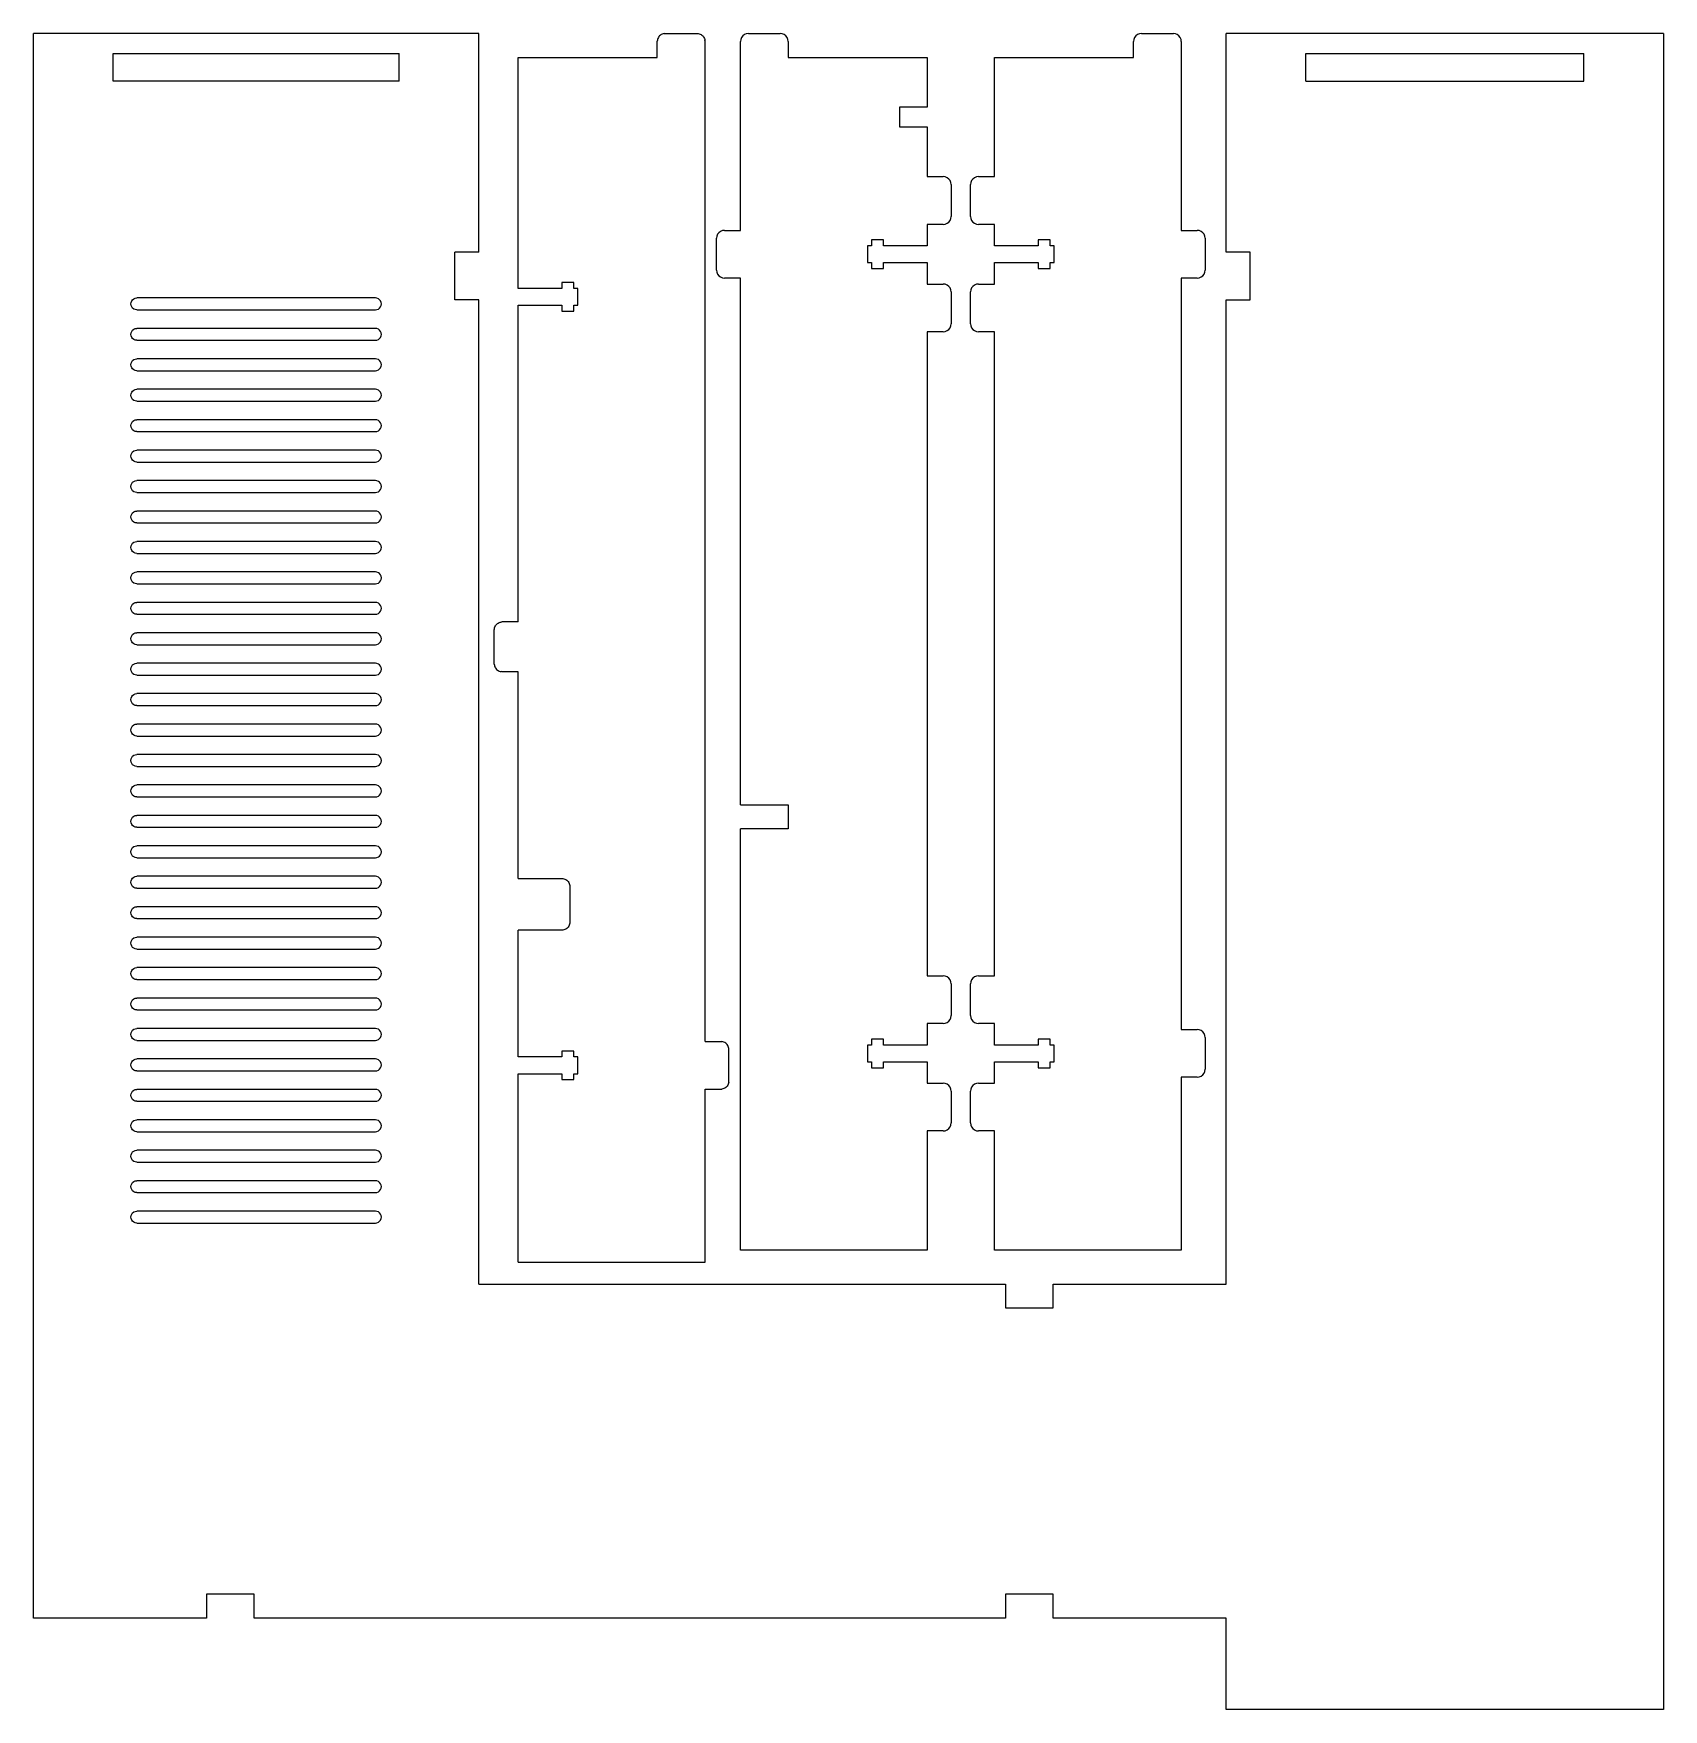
# Model space of a CAD drawing. Header units: metres. Extents: x 1790 to 2200, y -834 to -412.
import ezdxf

# ---------------------------------------------------------------- set-up
doc = ezdxf.new("R2010")
doc.units = ezdxf.units.M

msp = doc.modelspace()

# ---------------------------------------------------------------- linework, layer by layer
for p, q in [((1902.3, -412.2, 6), (1790.3, -412.2, 6)), ((1790.3, -810.7, 6), (1790.3, -412.2, 6)), ((1902.3, -467.2, 6), (1902.3, -412.2, 6)), ((2090.3, -467.2, 6), (2090.3, -412.2, 6)), ((2200.3, -412.2, 6), (2090.3, -412.2, 6)), ((2200.3, -412.2, 6), (2200.3, -833.7, 6)), ((1810.3, -424.2, 6), (1810.3, -417.2, 6)), ((1810.3, -417.2, 6), (1882.3, -417.2, 6)), ((1882.3, -424.2, 6), (1882.3, -417.2, 6)), ((2110.3, -417.2, 6), (2180.3, -417.2, 6)), ((2110.3, -424.2, 6), (2110.3, -417.2, 6)), ((2180.3, -424.2, 6), (2180.3, -417.2, 6)), ((1882.3, -424.2, 6), (1810.3, -424.2, 6)), ((2110.3, -424.2, 6), (2180.3, -424.2, 6)), ((1902.3, -467.2, 6), (1896.3, -467.2, 6)), ((1896.3, -479.2, 6), (1896.3, -467.2, 6)), ((2096.3, -467.2, 6), (2090.3, -467.2, 6)), ((2096.3, -479.2, 6), (2096.3, -467.2, 6)), ((1814.8, -480.2, 6), (1814.85, -479.81, 6)), ((1814.85, -480.59, 6), (1814.8, -480.2, 6)), ((1814.85, -479.81, 6), (1815, -479.45, 6)), ((1815, -479.45, 6), (1815.24, -479.14, 6)), ((1815.24, -479.14, 6), (1815.55, -478.9, 6)), ((1815.55, -478.9, 6), (1815.91, -478.75, 6)), ((1815.91, -478.75, 6), (1816.3, -478.7, 6)), ((1876.3, -478.7, 6), (1816.3, -478.7, 6)), ((1876.69, -478.75, 6), (1876.3, -478.7, 6)), ((1877.05, -478.9, 6), (1876.69, -478.75, 6)), ((1877.36, -479.14, 6), (1877.05, -478.9, 6)), ((1877.6, -479.45, 6), (1877.36, -479.14, 6)), ((1877.75, -479.81, 6), (1877.6, -479.45, 6)), ((1877.8, -480.2, 6), (1877.75, -479.81, 6)), ((1877.75, -480.59, 6), (1877.8, -480.2, 6)), ((1902.3, -479.2, 6), (1896.3, -479.2, 6)), ((1902.3, -726.7, 6), (1902.3, -479.2, 6)), ((2090.3, -726.7, 6), (2090.3, -479.2, 6)), ((2090.3, -479.2, 6), (2096.3, -479.2, 6)), ((1815, -480.95, 6), (1814.85, -480.59, 6)), ((1815.24, -481.26, 6), (1815, -480.95, 6)), ((1815.55, -481.5, 6), (1815.24, -481.26, 6)), ((1815.91, -481.65, 6), (1815.55, -481.5, 6)), ((1816.3, -481.7, 6), (1815.91, -481.65, 6)), ((1816.3, -481.7, 6), (1876.3, -481.7, 6)), ((1876.3, -481.7, 6), (1876.69, -481.65, 6)), ((1876.69, -481.65, 6), (1877.05, -481.5, 6)), ((1877.05, -481.5, 6), (1877.36, -481.26, 6)), ((1877.36, -481.26, 6), (1877.6, -480.95, 6)), ((1877.6, -480.95, 6), (1877.75, -480.59, 6)), ((1814.8, -487.86, 6), (1814.85, -487.47, 6)), ((1814.85, -488.24, 6), (1814.8, -487.86, 6)), ((1814.85, -487.47, 6), (1815, -487.11, 6)), ((1815, -488.61, 6), (1814.85, -488.24, 6)), ((1815, -487.11, 6), (1815.24, -486.79, 6)), ((1815.24, -488.92, 6), (1815, -488.61, 6)), ((1815.24, -486.79, 6), (1815.55, -486.56, 6)), ((1815.55, -489.15, 6), (1815.24, -488.92, 6)), ((1815.55, -486.56, 6), (1815.91, -486.41, 6)), ((1815.91, -486.41, 6), (1816.3, -486.36, 6)), ((1876.3, -486.36, 6), (1816.3, -486.36, 6)), ((1876.69, -486.41, 6), (1876.3, -486.36, 6)), ((1877.05, -486.56, 6), (1876.69, -486.41, 6)), ((1877.36, -486.79, 6), (1877.05, -486.56, 6)), ((1877.05, -489.15, 6), (1877.36, -488.92, 6)), ((1877.6, -487.11, 6), (1877.36, -486.79, 6)), ((1877.36, -488.92, 6), (1877.6, -488.61, 6)), ((1877.75, -487.47, 6), (1877.6, -487.11, 6)), ((1877.6, -488.61, 6), (1877.75, -488.24, 6)), ((1877.8, -487.86, 6), (1877.75, -487.47, 6)), ((1877.75, -488.24, 6), (1877.8, -487.86, 6)), ((1815.91, -489.3, 6), (1815.55, -489.15, 6)), ((1816.3, -489.36, 6), (1815.91, -489.3, 6)), ((1816.3, -489.36, 6), (1876.3, -489.36, 6)), ((1876.3, -489.36, 6), (1876.69, -489.3, 6)), ((1876.69, -489.3, 6), (1877.05, -489.15, 6)), ((1814.8, -495.51, 6), (1814.85, -495.12, 6)), ((1814.85, -495.9, 6), (1814.8, -495.51, 6)), ((1814.85, -495.12, 6), (1815, -494.76, 6)), ((1815, -496.26, 6), (1814.85, -495.9, 6)), ((1815, -494.76, 6), (1815.24, -494.45, 6)), ((1815.24, -496.57, 6), (1815, -496.26, 6)), ((1815.24, -494.45, 6), (1815.55, -494.21, 6)), ((1815.55, -496.81, 6), (1815.24, -496.57, 6)), ((1815.55, -494.21, 6), (1815.91, -494.06, 6)), ((1815.91, -496.96, 6), (1815.55, -496.81, 6)), ((1815.91, -494.06, 6), (1816.3, -494.01, 6)), ((1816.3, -497.01, 6), (1815.91, -496.96, 6)), ((1876.3, -494.01, 6), (1816.3, -494.01, 6)), ((1816.3, -497.01, 6), (1876.3, -497.01, 6)), ((1876.69, -494.06, 6), (1876.3, -494.01, 6)), ((1876.3, -497.01, 6), (1876.69, -496.96, 6)), ((1877.05, -494.21, 6), (1876.69, -494.06, 6)), ((1876.69, -496.96, 6), (1877.05, -496.81, 6)), ((1877.36, -494.45, 6), (1877.05, -494.21, 6)), ((1877.05, -496.81, 6), (1877.36, -496.57, 6)), ((1877.6, -494.76, 6), (1877.36, -494.45, 6)), ((1877.36, -496.57, 6), (1877.6, -496.26, 6)), ((1877.75, -495.12, 6), (1877.6, -494.76, 6)), ((1877.6, -496.26, 6), (1877.75, -495.9, 6)), ((1877.8, -495.51, 6), (1877.75, -495.12, 6)), ((1877.75, -495.9, 6), (1877.8, -495.51, 6)), ((1814.8, -503.17, 6), (1814.85, -502.78, 6)), ((1814.85, -503.55, 6), (1814.8, -503.17, 6)), ((1814.85, -502.78, 6), (1815, -502.42, 6)), ((1815, -503.92, 6), (1814.85, -503.55, 6)), ((1815, -502.42, 6), (1815.24, -502.11, 6)), ((1815.24, -504.23, 6), (1815, -503.92, 6)), ((1815.24, -502.11, 6), (1815.55, -501.87, 6)), ((1815.55, -504.47, 6), (1815.24, -504.23, 6)), ((1815.55, -501.87, 6), (1815.91, -501.72, 6)), ((1815.91, -504.62, 6), (1815.55, -504.47, 6)), ((1815.91, -501.72, 6), (1816.3, -501.67, 6)), ((1816.3, -504.67, 6), (1815.91, -504.62, 6)), ((1876.3, -501.67, 6), (1816.3, -501.67, 6)), ((1816.3, -504.67, 6), (1876.3, -504.67, 6)), ((1876.69, -501.72, 6), (1876.3, -501.67, 6)), ((1876.3, -504.67, 6), (1876.69, -504.62, 6)), ((1877.05, -501.87, 6), (1876.69, -501.72, 6)), ((1876.69, -504.62, 6), (1877.05, -504.47, 6)), ((1877.36, -502.11, 6), (1877.05, -501.87, 6)), ((1877.05, -504.47, 6), (1877.36, -504.23, 6)), ((1877.6, -502.42, 6), (1877.36, -502.11, 6)), ((1877.36, -504.23, 6), (1877.6, -503.92, 6)), ((1877.75, -502.78, 6), (1877.6, -502.42, 6)), ((1877.6, -503.92, 6), (1877.75, -503.55, 6)), ((1877.8, -503.17, 6), (1877.75, -502.78, 6)), ((1877.75, -503.55, 6), (1877.8, -503.17, 6)), ((1815, -510.07, 6), (1815.24, -509.76, 6)), ((1815.24, -509.76, 6), (1815.55, -509.52, 6)), ((1815.55, -509.52, 6), (1815.91, -509.37, 6)), ((1815.91, -509.37, 6), (1816.3, -509.32, 6)), ((1876.3, -509.32, 6), (1816.3, -509.32, 6)), ((1876.69, -509.37, 6), (1876.3, -509.32, 6)), ((1877.05, -509.52, 6), (1876.69, -509.37, 6)), ((1877.36, -509.76, 6), (1877.05, -509.52, 6)), ((1877.6, -510.07, 6), (1877.36, -509.76, 6)), ((1814.8, -510.82, 6), (1814.85, -510.43, 6)), ((1814.85, -511.21, 6), (1814.8, -510.82, 6)), ((1814.85, -510.43, 6), (1815, -510.07, 6)), ((1815, -511.57, 6), (1814.85, -511.21, 6)), ((1815.24, -511.88, 6), (1815, -511.57, 6)), ((1815.55, -512.12, 6), (1815.24, -511.88, 6)), ((1815.91, -512.27, 6), (1815.55, -512.12, 6)), ((1816.3, -512.32, 6), (1815.91, -512.27, 6)), ((1816.3, -512.32, 6), (1876.3, -512.32, 6)), ((1876.3, -512.32, 6), (1876.69, -512.27, 6)), ((1876.69, -512.27, 6), (1877.05, -512.12, 6)), ((1877.05, -512.12, 6), (1877.36, -511.88, 6)), ((1877.36, -511.88, 6), (1877.6, -511.57, 6)), ((1877.75, -510.43, 6), (1877.6, -510.07, 6)), ((1877.6, -511.57, 6), (1877.75, -511.21, 6)), ((1877.8, -510.82, 6), (1877.75, -510.43, 6)), ((1877.75, -511.21, 6), (1877.8, -510.82, 6)), ((1814.8, -518.48, 6), (1814.85, -518.09, 6)), ((1814.85, -518.09, 6), (1815, -517.73, 6)), ((1815, -517.73, 6), (1815.24, -517.42, 6)), ((1815.24, -517.42, 6), (1815.55, -517.18, 6)), ((1815.55, -517.18, 6), (1815.91, -517.03, 6)), ((1815.91, -517.03, 6), (1816.3, -516.98, 6)), ((1876.3, -516.98, 6), (1816.3, -516.98, 6)), ((1876.69, -517.03, 6), (1876.3, -516.98, 6)), ((1877.05, -517.18, 6), (1876.69, -517.03, 6)), ((1877.36, -517.42, 6), (1877.05, -517.18, 6)), ((1877.6, -517.73, 6), (1877.36, -517.42, 6)), ((1877.75, -518.09, 6), (1877.6, -517.73, 6)), ((1877.8, -518.48, 6), (1877.75, -518.09, 6)), ((1814.85, -518.87, 6), (1814.8, -518.48, 6)), ((1815, -519.23, 6), (1814.85, -518.87, 6)), ((1815.24, -519.54, 6), (1815, -519.23, 6)), ((1815.55, -519.78, 6), (1815.24, -519.54, 6)), ((1815.91, -519.93, 6), (1815.55, -519.78, 6)), ((1816.3, -519.98, 6), (1815.91, -519.93, 6)), ((1816.3, -519.98, 6), (1876.3, -519.98, 6)), ((1876.3, -519.98, 6), (1876.69, -519.93, 6)), ((1876.69, -519.93, 6), (1877.05, -519.78, 6)), ((1877.05, -519.78, 6), (1877.36, -519.54, 6)), ((1877.36, -519.54, 6), (1877.6, -519.23, 6)), ((1877.6, -519.23, 6), (1877.75, -518.87, 6)), ((1877.75, -518.87, 6), (1877.8, -518.48, 6)), ((1814.8, -526.13, 6), (1814.85, -525.74, 6)), ((1814.85, -526.52, 6), (1814.8, -526.13, 6)), ((1814.85, -525.74, 6), (1815, -525.38, 6)), ((1815, -526.88, 6), (1814.85, -526.52, 6)), ((1815, -525.38, 6), (1815.24, -525.07, 6)), ((1815.24, -525.07, 6), (1815.55, -524.83, 6)), ((1815.55, -524.83, 6), (1815.91, -524.68, 6)), ((1815.91, -524.68, 6), (1816.3, -524.63, 6)), ((1876.3, -524.63, 6), (1816.3, -524.63, 6)), ((1876.69, -524.68, 6), (1876.3, -524.63, 6)), ((1877.05, -524.83, 6), (1876.69, -524.68, 6)), ((1877.36, -525.07, 6), (1877.05, -524.83, 6)), ((1877.6, -525.38, 6), (1877.36, -525.07, 6)), ((1877.75, -525.74, 6), (1877.6, -525.38, 6)), ((1877.6, -526.88, 6), (1877.75, -526.52, 6)), ((1877.8, -526.13, 6), (1877.75, -525.74, 6)), ((1877.75, -526.52, 6), (1877.8, -526.13, 6)), ((1815.24, -527.19, 6), (1815, -526.88, 6)), ((1815.55, -527.43, 6), (1815.24, -527.19, 6)), ((1815.91, -527.58, 6), (1815.55, -527.43, 6)), ((1816.3, -527.63, 6), (1815.91, -527.58, 6)), ((1816.3, -527.63, 6), (1876.3, -527.63, 6)), ((1876.3, -527.63, 6), (1876.69, -527.58, 6)), ((1876.69, -527.58, 6), (1877.05, -527.43, 6)), ((1877.05, -527.43, 6), (1877.36, -527.19, 6)), ((1877.36, -527.19, 6), (1877.6, -526.88, 6)), ((1814.8, -533.79, 6), (1814.85, -533.4, 6)), ((1814.85, -534.18, 6), (1814.8, -533.79, 6)), ((1814.85, -533.4, 6), (1815, -533.04, 6)), ((1815, -534.54, 6), (1814.85, -534.18, 6)), ((1815, -533.04, 6), (1815.24, -532.73, 6)), ((1815.24, -534.85, 6), (1815, -534.54, 6)), ((1815.24, -532.73, 6), (1815.55, -532.49, 6)), ((1815.55, -535.09, 6), (1815.24, -534.85, 6)), ((1815.55, -532.49, 6), (1815.91, -532.34, 6)), ((1815.91, -535.24, 6), (1815.55, -535.09, 6)), ((1815.91, -532.34, 6), (1816.3, -532.29, 6)), ((1816.3, -535.29, 6), (1815.91, -535.24, 6)), ((1876.3, -532.29, 6), (1816.3, -532.29, 6)), ((1816.3, -535.29, 6), (1876.3, -535.29, 6)), ((1876.69, -532.34, 6), (1876.3, -532.29, 6)), ((1876.3, -535.29, 6), (1876.69, -535.24, 6)), ((1877.05, -532.49, 6), (1876.69, -532.34, 6)), ((1876.69, -535.24, 6), (1877.05, -535.09, 6)), ((1877.36, -532.73, 6), (1877.05, -532.49, 6)), ((1877.05, -535.09, 6), (1877.36, -534.85, 6)), ((1877.6, -533.04, 6), (1877.36, -532.73, 6)), ((1877.36, -534.85, 6), (1877.6, -534.54, 6)), ((1877.75, -533.4, 6), (1877.6, -533.04, 6)), ((1877.6, -534.54, 6), (1877.75, -534.18, 6)), ((1877.8, -533.79, 6), (1877.75, -533.4, 6)), ((1877.75, -534.18, 6), (1877.8, -533.79, 6)), ((1814.8, -541.44, 6), (1814.85, -541.06, 6)), ((1814.85, -541.83, 6), (1814.8, -541.44, 6)), ((1814.85, -541.06, 6), (1815, -540.69, 6)), ((1815, -542.19, 6), (1814.85, -541.83, 6)), ((1815, -540.69, 6), (1815.24, -540.38, 6)), ((1815.24, -542.5, 6), (1815, -542.19, 6)), ((1815.24, -540.38, 6), (1815.55, -540.15, 6)), ((1815.55, -542.74, 6), (1815.24, -542.5, 6)), ((1815.55, -540.15, 6), (1815.91, -540, 6)), ((1815.91, -542.89, 6), (1815.55, -542.74, 6)), ((1815.91, -540, 6), (1816.3, -539.94, 6)), ((1816.3, -542.94, 6), (1815.91, -542.89, 6)), ((1876.3, -539.94, 6), (1816.3, -539.94, 6)), ((1816.3, -542.94, 6), (1876.3, -542.94, 6)), ((1876.69, -540, 6), (1876.3, -539.94, 6)), ((1876.3, -542.94, 6), (1876.69, -542.89, 6)), ((1877.05, -540.15, 6), (1876.69, -540, 6)), ((1876.69, -542.89, 6), (1877.05, -542.74, 6)), ((1877.36, -540.38, 6), (1877.05, -540.15, 6)), ((1877.05, -542.74, 6), (1877.36, -542.5, 6)), ((1877.6, -540.69, 6), (1877.36, -540.38, 6)), ((1877.36, -542.5, 6), (1877.6, -542.19, 6)), ((1877.75, -541.06, 6), (1877.6, -540.69, 6)), ((1877.6, -542.19, 6), (1877.75, -541.83, 6)), ((1877.8, -541.44, 6), (1877.75, -541.06, 6)), ((1877.75, -541.83, 6), (1877.8, -541.44, 6)), ((1815.24, -548.04, 6), (1815.55, -547.8, 6)), ((1815.55, -547.8, 6), (1815.91, -547.65, 6)), ((1815.91, -547.65, 6), (1816.3, -547.6, 6)), ((1876.3, -547.6, 6), (1816.3, -547.6, 6)), ((1876.69, -547.65, 6), (1876.3, -547.6, 6)), ((1877.05, -547.8, 6), (1876.69, -547.65, 6)), ((1877.36, -548.04, 6), (1877.05, -547.8, 6)), ((1814.8, -549.1, 6), (1814.85, -548.71, 6)), ((1814.85, -549.49, 6), (1814.8, -549.1, 6)), ((1814.85, -548.71, 6), (1815, -548.35, 6)), ((1815, -549.85, 6), (1814.85, -549.49, 6)), ((1815, -548.35, 6), (1815.24, -548.04, 6)), ((1815.24, -550.16, 6), (1815, -549.85, 6)), ((1815.55, -550.4, 6), (1815.24, -550.16, 6)), ((1815.91, -550.55, 6), (1815.55, -550.4, 6)), ((1816.3, -550.6, 6), (1815.91, -550.55, 6)), ((1816.3, -550.6, 6), (1876.3, -550.6, 6)), ((1876.3, -550.6, 6), (1876.69, -550.55, 6)), ((1876.69, -550.55, 6), (1877.05, -550.4, 6)), ((1877.05, -550.4, 6), (1877.36, -550.16, 6)), ((1877.6, -548.35, 6), (1877.36, -548.04, 6)), ((1877.36, -550.16, 6), (1877.6, -549.85, 6)), ((1877.75, -548.71, 6), (1877.6, -548.35, 6)), ((1877.6, -549.85, 6), (1877.75, -549.49, 6)), ((1877.8, -549.1, 6), (1877.75, -548.71, 6)), ((1877.75, -549.49, 6), (1877.8, -549.1, 6)), ((1814.8, -556.76, 6), (1814.85, -556.37, 6)), ((1814.85, -556.37, 6), (1815, -556.01, 6)), ((1815, -556.01, 6), (1815.24, -555.69, 6)), ((1815.24, -555.69, 6), (1815.55, -555.46, 6)), ((1815.55, -555.46, 6), (1815.91, -555.31, 6)), ((1815.91, -555.31, 6), (1816.3, -555.26, 6)), ((1876.3, -555.26, 6), (1816.3, -555.26, 6)), ((1876.69, -555.31, 6), (1876.3, -555.26, 6)), ((1877.05, -555.46, 6), (1876.69, -555.31, 6)), ((1877.36, -555.69, 6), (1877.05, -555.46, 6)), ((1877.6, -556.01, 6), (1877.36, -555.69, 6)), ((1877.75, -556.37, 6), (1877.6, -556.01, 6)), ((1877.8, -556.76, 6), (1877.75, -556.37, 6)), ((1814.85, -557.14, 6), (1814.8, -556.76, 6)), ((1815, -557.51, 6), (1814.85, -557.14, 6)), ((1815.24, -557.82, 6), (1815, -557.51, 6)), ((1815.55, -558.05, 6), (1815.24, -557.82, 6)), ((1815.91, -558.2, 6), (1815.55, -558.05, 6)), ((1816.3, -558.26, 6), (1815.91, -558.2, 6)), ((1816.3, -558.26, 6), (1876.3, -558.26, 6)), ((1876.3, -558.26, 6), (1876.69, -558.2, 6)), ((1876.69, -558.2, 6), (1877.05, -558.05, 6)), ((1877.05, -558.05, 6), (1877.36, -557.82, 6)), ((1877.36, -557.82, 6), (1877.6, -557.51, 6)), ((1877.6, -557.51, 6), (1877.75, -557.14, 6)), ((1877.75, -557.14, 6), (1877.8, -556.76, 6)), ((1814.8, -564.41, 6), (1814.85, -564.02, 6)), ((1814.85, -564.8, 6), (1814.8, -564.41, 6)), ((1814.85, -564.02, 6), (1815, -563.66, 6)), ((1815, -565.16, 6), (1814.85, -564.8, 6)), ((1815, -563.66, 6), (1815.24, -563.35, 6)), ((1815.24, -563.35, 6), (1815.55, -563.11, 6)), ((1815.55, -563.11, 6), (1815.91, -562.96, 6)), ((1815.91, -562.96, 6), (1816.3, -562.91, 6)), ((1876.3, -562.91, 6), (1816.3, -562.91, 6)), ((1876.69, -562.96, 6), (1876.3, -562.91, 6)), ((1877.05, -563.11, 6), (1876.69, -562.96, 6)), ((1877.36, -563.35, 6), (1877.05, -563.11, 6)), ((1877.6, -563.66, 6), (1877.36, -563.35, 6)), ((1877.75, -564.02, 6), (1877.6, -563.66, 6)), ((1877.6, -565.16, 6), (1877.75, -564.8, 6)), ((1877.8, -564.41, 6), (1877.75, -564.02, 6)), ((1877.75, -564.8, 6), (1877.8, -564.41, 6)), ((1815.24, -565.47, 6), (1815, -565.16, 6)), ((1815.55, -565.71, 6), (1815.24, -565.47, 6)), ((1815.91, -565.86, 6), (1815.55, -565.71, 6)), ((1816.3, -565.91, 6), (1815.91, -565.86, 6)), ((1816.3, -565.91, 6), (1876.3, -565.91, 6)), ((1876.3, -565.91, 6), (1876.69, -565.86, 6)), ((1876.69, -565.86, 6), (1877.05, -565.71, 6)), ((1877.05, -565.71, 6), (1877.36, -565.47, 6)), ((1877.36, -565.47, 6), (1877.6, -565.16, 6)), ((1814.8, -572.07, 6), (1814.85, -571.68, 6)), ((1814.85, -572.45, 6), (1814.8, -572.07, 6)), ((1814.85, -571.68, 6), (1815, -571.32, 6)), ((1815, -572.82, 6), (1814.85, -572.45, 6)), ((1815, -571.32, 6), (1815.24, -571.01, 6)), ((1815.24, -573.13, 6), (1815, -572.82, 6)), ((1815.24, -571.01, 6), (1815.55, -570.77, 6)), ((1815.55, -573.37, 6), (1815.24, -573.13, 6)), ((1815.55, -570.77, 6), (1815.91, -570.62, 6)), ((1815.91, -570.62, 6), (1816.3, -570.57, 6)), ((1876.3, -570.57, 6), (1816.3, -570.57, 6)), ((1876.69, -570.62, 6), (1876.3, -570.57, 6)), ((1877.05, -570.77, 6), (1876.69, -570.62, 6)), ((1877.36, -571.01, 6), (1877.05, -570.77, 6)), ((1877.05, -573.37, 6), (1877.36, -573.13, 6)), ((1877.6, -571.32, 6), (1877.36, -571.01, 6)), ((1877.36, -573.13, 6), (1877.6, -572.82, 6)), ((1877.75, -571.68, 6), (1877.6, -571.32, 6)), ((1877.6, -572.82, 6), (1877.75, -572.45, 6)), ((1877.8, -572.07, 6), (1877.75, -571.68, 6)), ((1877.75, -572.45, 6), (1877.8, -572.07, 6)), ((1815.91, -573.52, 6), (1815.55, -573.37, 6)), ((1816.3, -573.57, 6), (1815.91, -573.52, 6)), ((1816.3, -573.57, 6), (1876.3, -573.57, 6)), ((1876.3, -573.57, 6), (1876.69, -573.52, 6)), ((1876.69, -573.52, 6), (1877.05, -573.37, 6)), ((1814.8, -579.72, 6), (1814.85, -579.33, 6)), ((1814.85, -580.11, 6), (1814.8, -579.72, 6)), ((1814.85, -579.33, 6), (1815, -578.97, 6)), ((1815, -580.47, 6), (1814.85, -580.11, 6)), ((1815, -578.97, 6), (1815.24, -578.66, 6)), ((1815.24, -580.78, 6), (1815, -580.47, 6)), ((1815.24, -578.66, 6), (1815.55, -578.42, 6)), ((1815.55, -581.02, 6), (1815.24, -580.78, 6)), ((1815.55, -578.42, 6), (1815.91, -578.27, 6)), ((1815.91, -581.17, 6), (1815.55, -581.02, 6)), ((1815.91, -578.27, 6), (1816.3, -578.22, 6)), ((1816.3, -581.22, 6), (1815.91, -581.17, 6)), ((1876.3, -578.22, 6), (1816.3, -578.22, 6)), ((1816.3, -581.22, 6), (1876.3, -581.22, 6)), ((1876.69, -578.27, 6), (1876.3, -578.22, 6)), ((1876.3, -581.22, 6), (1876.69, -581.17, 6)), ((1877.05, -578.42, 6), (1876.69, -578.27, 6)), ((1876.69, -581.17, 6), (1877.05, -581.02, 6)), ((1877.36, -578.66, 6), (1877.05, -578.42, 6)), ((1877.05, -581.02, 6), (1877.36, -580.78, 6)), ((1877.6, -578.97, 6), (1877.36, -578.66, 6)), ((1877.36, -580.78, 6), (1877.6, -580.47, 6)), ((1877.75, -579.33, 6), (1877.6, -578.97, 6)), ((1877.6, -580.47, 6), (1877.75, -580.11, 6)), ((1877.8, -579.72, 6), (1877.75, -579.33, 6)), ((1877.75, -580.11, 6), (1877.8, -579.72, 6)), ((1815.91, -585.93, 6), (1816.3, -585.88, 6)), ((1876.3, -585.88, 6), (1816.3, -585.88, 6)), ((1876.69, -585.93, 6), (1876.3, -585.88, 6)), ((1814.8, -587.38, 6), (1814.85, -586.99, 6)), ((1814.85, -587.77, 6), (1814.8, -587.38, 6)), ((1814.85, -586.99, 6), (1815, -586.63, 6)), ((1815, -588.13, 6), (1814.85, -587.77, 6)), ((1815, -586.63, 6), (1815.24, -586.32, 6)), ((1815.24, -588.44, 6), (1815, -588.13, 6)), ((1815.24, -586.32, 6), (1815.55, -586.08, 6)), ((1815.55, -588.68, 6), (1815.24, -588.44, 6)), ((1815.55, -586.08, 6), (1815.91, -585.93, 6)), ((1815.91, -588.83, 6), (1815.55, -588.68, 6)), ((1816.3, -588.88, 6), (1815.91, -588.83, 6)), ((1816.3, -588.88, 6), (1876.3, -588.88, 6)), ((1876.3, -588.88, 6), (1876.69, -588.83, 6)), ((1877.05, -586.08, 6), (1876.69, -585.93, 6)), ((1876.69, -588.83, 6), (1877.05, -588.68, 6)), ((1877.36, -586.32, 6), (1877.05, -586.08, 6)), ((1877.05, -588.68, 6), (1877.36, -588.44, 6)), ((1877.6, -586.63, 6), (1877.36, -586.32, 6)), ((1877.36, -588.44, 6), (1877.6, -588.13, 6)), ((1877.75, -586.99, 6), (1877.6, -586.63, 6)), ((1877.6, -588.13, 6), (1877.75, -587.77, 6)), ((1877.8, -587.38, 6), (1877.75, -586.99, 6)), ((1877.75, -587.77, 6), (1877.8, -587.38, 6)), ((1814.85, -594.64, 6), (1815, -594.28, 6)), ((1815, -594.28, 6), (1815.24, -593.97, 6)), ((1815.24, -593.97, 6), (1815.55, -593.73, 6)), ((1815.55, -593.73, 6), (1815.91, -593.58, 6)), ((1815.91, -593.58, 6), (1816.3, -593.53, 6)), ((1876.3, -593.53, 6), (1816.3, -593.53, 6)), ((1876.69, -593.58, 6), (1876.3, -593.53, 6)), ((1877.05, -593.73, 6), (1876.69, -593.58, 6)), ((1877.36, -593.97, 6), (1877.05, -593.73, 6)), ((1877.6, -594.28, 6), (1877.36, -593.97, 6)), ((1877.75, -594.64, 6), (1877.6, -594.28, 6)), ((1814.8, -595.03, 6), (1814.85, -594.64, 6)), ((1814.85, -595.42, 6), (1814.8, -595.03, 6)), ((1815, -595.78, 6), (1814.85, -595.42, 6)), ((1815.24, -596.09, 6), (1815, -595.78, 6)), ((1815.55, -596.33, 6), (1815.24, -596.09, 6)), ((1815.91, -596.48, 6), (1815.55, -596.33, 6)), ((1816.3, -596.53, 6), (1815.91, -596.48, 6)), ((1816.3, -596.53, 6), (1876.3, -596.53, 6)), ((1876.3, -596.53, 6), (1876.69, -596.48, 6)), ((1876.69, -596.48, 6), (1877.05, -596.33, 6)), ((1877.05, -596.33, 6), (1877.36, -596.09, 6)), ((1877.36, -596.09, 6), (1877.6, -595.78, 6)), ((1877.6, -595.78, 6), (1877.75, -595.42, 6)), ((1877.8, -595.03, 6), (1877.75, -594.64, 6)), ((1877.75, -595.42, 6), (1877.8, -595.03, 6)), ((1814.8, -602.69, 6), (1814.85, -602.3, 6)), ((1814.85, -603.08, 6), (1814.8, -602.69, 6)), ((1814.85, -602.3, 6), (1815, -601.94, 6)), ((1815, -601.94, 6), (1815.24, -601.63, 6)), ((1815.24, -601.63, 6), (1815.55, -601.39, 6)), ((1815.55, -601.39, 6), (1815.91, -601.24, 6)), ((1815.91, -601.24, 6), (1816.3, -601.19, 6)), ((1876.3, -601.19, 6), (1816.3, -601.19, 6)), ((1876.69, -601.24, 6), (1876.3, -601.19, 6)), ((1877.05, -601.39, 6), (1876.69, -601.24, 6)), ((1877.36, -601.63, 6), (1877.05, -601.39, 6)), ((1877.6, -601.94, 6), (1877.36, -601.63, 6)), ((1877.75, -602.3, 6), (1877.6, -601.94, 6)), ((1877.8, -602.69, 6), (1877.75, -602.3, 6)), ((1877.75, -603.08, 6), (1877.8, -602.69, 6)), ((1815, -603.44, 6), (1814.85, -603.08, 6)), ((1815.24, -603.75, 6), (1815, -603.44, 6)), ((1815.55, -603.99, 6), (1815.24, -603.75, 6)), ((1815.91, -604.14, 6), (1815.55, -603.99, 6)), ((1816.3, -604.19, 6), (1815.91, -604.14, 6)), ((1816.3, -604.19, 6), (1876.3, -604.19, 6)), ((1876.3, -604.19, 6), (1876.69, -604.14, 6)), ((1876.69, -604.14, 6), (1877.05, -603.99, 6)), ((1877.05, -603.99, 6), (1877.36, -603.75, 6)), ((1877.36, -603.75, 6), (1877.6, -603.44, 6)), ((1877.6, -603.44, 6), (1877.75, -603.08, 6)), ((1814.8, -610.34, 6), (1814.85, -609.96, 6)), ((1814.85, -610.73, 6), (1814.8, -610.34, 6)), ((1814.85, -609.96, 6), (1815, -609.59, 6)), ((1815, -611.09, 6), (1814.85, -610.73, 6)), ((1815, -609.59, 6), (1815.24, -609.28, 6)), ((1815.24, -611.4, 6), (1815, -611.09, 6)), ((1815.24, -609.28, 6), (1815.55, -609.04, 6)), ((1815.55, -609.04, 6), (1815.91, -608.9, 6)), ((1815.91, -608.9, 6), (1816.3, -608.84, 6)), ((1876.3, -608.84, 6), (1816.3, -608.84, 6)), ((1876.69, -608.9, 6), (1876.3, -608.84, 6)), ((1877.05, -609.04, 6), (1876.69, -608.9, 6)), ((1877.36, -609.28, 6), (1877.05, -609.04, 6)), ((1877.6, -609.59, 6), (1877.36, -609.28, 6)), ((1877.36, -611.4, 6), (1877.6, -611.09, 6)), ((1877.75, -609.96, 6), (1877.6, -609.59, 6)), ((1877.6, -611.09, 6), (1877.75, -610.73, 6)), ((1877.8, -610.34, 6), (1877.75, -609.96, 6)), ((1877.75, -610.73, 6), (1877.8, -610.34, 6)), ((1815.55, -611.64, 6), (1815.24, -611.4, 6)), ((1815.91, -611.79, 6), (1815.55, -611.64, 6)), ((1816.3, -611.84, 6), (1815.91, -611.79, 6)), ((1816.3, -611.84, 6), (1876.3, -611.84, 6)), ((1876.3, -611.84, 6), (1876.69, -611.79, 6)), ((1876.69, -611.79, 6), (1877.05, -611.64, 6)), ((1877.05, -611.64, 6), (1877.36, -611.4, 6)), ((1814.8, -618, 6), (1814.85, -617.61, 6)), ((1814.85, -618.39, 6), (1814.8, -618, 6)), ((1814.85, -617.61, 6), (1815, -617.25, 6)), ((1815, -618.75, 6), (1814.85, -618.39, 6)), ((1815, -617.25, 6), (1815.24, -616.94, 6)), ((1815.24, -619.06, 6), (1815, -618.75, 6)), ((1815.24, -616.94, 6), (1815.55, -616.7, 6)), ((1815.55, -619.3, 6), (1815.24, -619.06, 6)), ((1815.55, -616.7, 6), (1815.91, -616.55, 6)), ((1815.91, -619.45, 6), (1815.55, -619.3, 6)), ((1815.91, -616.55, 6), (1816.3, -616.5, 6)), ((1816.3, -619.5, 6), (1815.91, -619.45, 6)), ((1876.3, -616.5, 6), (1816.3, -616.5, 6)), ((1816.3, -619.5, 6), (1876.3, -619.5, 6)), ((1876.69, -616.55, 6), (1876.3, -616.5, 6)), ((1876.3, -619.5, 6), (1876.69, -619.45, 6)), ((1877.05, -616.7, 6), (1876.69, -616.55, 6)), ((1876.69, -619.45, 6), (1877.05, -619.3, 6)), ((1877.36, -616.94, 6), (1877.05, -616.7, 6)), ((1877.05, -619.3, 6), (1877.36, -619.06, 6)), ((1877.6, -617.25, 6), (1877.36, -616.94, 6)), ((1877.36, -619.06, 6), (1877.6, -618.75, 6)), ((1877.75, -617.61, 6), (1877.6, -617.25, 6)), ((1877.6, -618.75, 6), (1877.75, -618.39, 6)), ((1877.8, -618, 6), (1877.75, -617.61, 6)), ((1877.75, -618.39, 6), (1877.8, -618, 6)), ((1814.8, -625.65, 6), (1814.85, -625.27, 6)), ((1814.85, -626.04, 6), (1814.8, -625.65, 6)), ((1814.85, -625.27, 6), (1815, -624.9, 6)), ((1815, -626.4, 6), (1814.85, -626.04, 6)), ((1815, -624.9, 6), (1815.24, -624.59, 6)), ((1815.24, -626.72, 6), (1815, -626.4, 6)), ((1815.24, -624.59, 6), (1815.55, -624.36, 6)), ((1815.55, -626.95, 6), (1815.24, -626.72, 6)), ((1815.55, -624.36, 6), (1815.91, -624.21, 6)), ((1815.91, -627.1, 6), (1815.55, -626.95, 6)), ((1815.91, -624.21, 6), (1816.3, -624.15, 6)), ((1816.3, -627.15, 6), (1815.91, -627.1, 6)), ((1876.3, -624.15, 6), (1816.3, -624.15, 6)), ((1816.3, -627.15, 6), (1876.3, -627.15, 6)), ((1876.69, -624.21, 6), (1876.3, -624.15, 6)), ((1876.3, -627.15, 6), (1876.69, -627.1, 6)), ((1877.05, -624.36, 6), (1876.69, -624.21, 6)), ((1876.69, -627.1, 6), (1877.05, -626.95, 6)), ((1877.36, -624.59, 6), (1877.05, -624.36, 6)), ((1877.05, -626.95, 6), (1877.36, -626.72, 6)), ((1877.6, -624.9, 6), (1877.36, -624.59, 6)), ((1877.36, -626.72, 6), (1877.6, -626.4, 6)), ((1877.75, -625.27, 6), (1877.6, -624.9, 6)), ((1877.6, -626.4, 6), (1877.75, -626.04, 6)), ((1877.8, -625.65, 6), (1877.75, -625.27, 6)), ((1877.75, -626.04, 6), (1877.8, -625.65, 6)), ((1815, -632.56, 6), (1815.24, -632.25, 6)), ((1815.24, -632.25, 6), (1815.55, -632.01, 6)), ((1815.55, -632.01, 6), (1815.91, -631.86, 6)), ((1815.91, -631.86, 6), (1816.3, -631.81, 6)), ((1876.3, -631.81, 6), (1816.3, -631.81, 6)), ((1876.69, -631.86, 6), (1876.3, -631.81, 6)), ((1877.05, -632.01, 6), (1876.69, -631.86, 6)), ((1877.36, -632.25, 6), (1877.05, -632.01, 6)), ((1877.6, -632.56, 6), (1877.36, -632.25, 6)), ((1814.8, -633.31, 6), (1814.85, -632.92, 6)), ((1814.85, -633.7, 6), (1814.8, -633.31, 6)), ((1814.85, -632.92, 6), (1815, -632.56, 6)), ((1815, -634.06, 6), (1814.85, -633.7, 6)), ((1815.24, -634.37, 6), (1815, -634.06, 6)), ((1815.55, -634.61, 6), (1815.24, -634.37, 6)), ((1815.91, -634.76, 6), (1815.55, -634.61, 6)), ((1816.3, -634.81, 6), (1815.91, -634.76, 6)), ((1816.3, -634.81, 6), (1876.3, -634.81, 6)), ((1876.3, -634.81, 6), (1876.69, -634.76, 6)), ((1876.69, -634.76, 6), (1877.05, -634.61, 6)), ((1877.05, -634.61, 6), (1877.36, -634.37, 6)), ((1877.36, -634.37, 6), (1877.6, -634.06, 6)), ((1877.75, -632.92, 6), (1877.6, -632.56, 6)), ((1877.6, -634.06, 6), (1877.75, -633.7, 6)), ((1877.8, -633.31, 6), (1877.75, -632.92, 6)), ((1877.75, -633.7, 6), (1877.8, -633.31, 6)), ((1814.8, -640.97, 6), (1814.85, -640.58, 6)), ((1814.85, -640.58, 6), (1815, -640.22, 6)), ((1815, -640.22, 6), (1815.24, -639.91, 6)), ((1815.24, -639.91, 6), (1815.55, -639.67, 6)), ((1815.55, -639.67, 6), (1815.91, -639.52, 6)), ((1815.91, -639.52, 6), (1816.3, -639.47, 6)), ((1876.3, -639.47, 6), (1816.3, -639.47, 6)), ((1876.69, -639.52, 6), (1876.3, -639.47, 6)), ((1877.05, -639.67, 6), (1876.69, -639.52, 6)), ((1877.36, -639.91, 6), (1877.05, -639.67, 6)), ((1877.6, -640.22, 6), (1877.36, -639.91, 6)), ((1877.75, -640.58, 6), (1877.6, -640.22, 6)), ((1877.8, -640.97, 6), (1877.75, -640.58, 6)), ((1814.85, -641.35, 6), (1814.8, -640.97, 6)), ((1815, -641.72, 6), (1814.85, -641.35, 6)), ((1815.24, -642.03, 6), (1815, -641.72, 6)), ((1815.55, -642.27, 6), (1815.24, -642.03, 6)), ((1815.91, -642.41, 6), (1815.55, -642.27, 6)), ((1816.3, -642.47, 6), (1815.91, -642.41, 6)), ((1816.3, -642.47, 6), (1876.3, -642.47, 6)), ((1876.3, -642.47, 6), (1876.69, -642.41, 6)), ((1876.69, -642.41, 6), (1877.05, -642.27, 6)), ((1877.05, -642.27, 6), (1877.36, -642.03, 6)), ((1877.36, -642.03, 6), (1877.6, -641.72, 6)), ((1877.6, -641.72, 6), (1877.75, -641.35, 6)), ((1877.75, -641.35, 6), (1877.8, -640.97, 6)), ((1814.8, -648.62, 6), (1814.85, -648.23, 6)), ((1814.85, -649.01, 6), (1814.8, -648.62, 6)), ((1814.85, -648.23, 6), (1815, -647.87, 6)), ((1815, -649.37, 6), (1814.85, -649.01, 6)), ((1815, -647.87, 6), (1815.24, -647.56, 6)), ((1815.24, -647.56, 6), (1815.55, -647.32, 6)), ((1815.55, -647.32, 6), (1815.91, -647.17, 6)), ((1815.91, -647.17, 6), (1816.3, -647.12, 6)), ((1876.3, -647.12, 6), (1816.3, -647.12, 6)), ((1876.69, -647.17, 6), (1876.3, -647.12, 6)), ((1877.05, -647.32, 6), (1876.69, -647.17, 6)), ((1877.36, -647.56, 6), (1877.05, -647.32, 6)), ((1877.6, -647.87, 6), (1877.36, -647.56, 6)), ((1877.75, -648.23, 6), (1877.6, -647.87, 6)), ((1877.6, -649.37, 6), (1877.75, -649.01, 6)), ((1877.8, -648.62, 6), (1877.75, -648.23, 6)), ((1877.75, -649.01, 6), (1877.8, -648.62, 6)), ((1815.24, -649.68, 6), (1815, -649.37, 6)), ((1815.55, -649.92, 6), (1815.24, -649.68, 6)), ((1815.91, -650.07, 6), (1815.55, -649.92, 6)), ((1816.3, -650.12, 6), (1815.91, -650.07, 6)), ((1816.3, -650.12, 6), (1876.3, -650.12, 6)), ((1876.3, -650.12, 6), (1876.69, -650.07, 6)), ((1876.69, -650.07, 6), (1877.05, -649.92, 6)), ((1877.05, -649.92, 6), (1877.36, -649.68, 6)), ((1877.36, -649.68, 6), (1877.6, -649.37, 6)), ((1814.8, -656.28, 6), (1814.85, -655.89, 6)), ((1814.85, -656.67, 6), (1814.8, -656.28, 6)), ((1814.85, -655.89, 6), (1815, -655.53, 6)), ((1815, -657.03, 6), (1814.85, -656.67, 6)), ((1815, -655.53, 6), (1815.24, -655.22, 6)), ((1815.24, -657.34, 6), (1815, -657.03, 6)), ((1815.24, -655.22, 6), (1815.55, -654.98, 6)), ((1815.55, -657.58, 6), (1815.24, -657.34, 6)), ((1815.55, -654.98, 6), (1815.91, -654.83, 6)), ((1815.91, -654.83, 6), (1816.3, -654.78, 6)), ((1876.3, -654.78, 6), (1816.3, -654.78, 6)), ((1876.69, -654.83, 6), (1876.3, -654.78, 6)), ((1877.05, -654.98, 6), (1876.69, -654.83, 6)), ((1877.36, -655.22, 6), (1877.05, -654.98, 6)), ((1877.05, -657.58, 6), (1877.36, -657.34, 6)), ((1877.6, -655.53, 6), (1877.36, -655.22, 6)), ((1877.36, -657.34, 6), (1877.6, -657.03, 6)), ((1877.75, -655.89, 6), (1877.6, -655.53, 6)), ((1877.6, -657.03, 6), (1877.75, -656.67, 6)), ((1877.8, -656.28, 6), (1877.75, -655.89, 6)), ((1877.75, -656.67, 6), (1877.8, -656.28, 6)), ((1815.91, -657.73, 6), (1815.55, -657.58, 6)), ((1816.3, -657.78, 6), (1815.91, -657.73, 6)), ((1816.3, -657.78, 6), (1876.3, -657.78, 6)), ((1876.3, -657.78, 6), (1876.69, -657.73, 6)), ((1876.69, -657.73, 6), (1877.05, -657.58, 6)), ((1814.8, -663.93, 6), (1814.85, -663.54, 6)), ((1814.85, -664.32, 6), (1814.8, -663.93, 6)), ((1814.85, -663.54, 6), (1815, -663.18, 6)), ((1815, -664.68, 6), (1814.85, -664.32, 6)), ((1815, -663.18, 6), (1815.24, -662.87, 6)), ((1815.24, -664.99, 6), (1815, -664.68, 6)), ((1815.24, -662.87, 6), (1815.55, -662.63, 6)), ((1815.55, -665.23, 6), (1815.24, -664.99, 6)), ((1815.55, -662.63, 6), (1815.91, -662.48, 6)), ((1815.91, -665.38, 6), (1815.55, -665.23, 6)), ((1815.91, -662.48, 6), (1816.3, -662.43, 6)), ((1816.3, -665.43, 6), (1815.91, -665.38, 6)), ((1876.3, -662.43, 6), (1816.3, -662.43, 6)), ((1816.3, -665.43, 6), (1876.3, -665.43, 6)), ((1876.69, -662.48, 6), (1876.3, -662.43, 6)), ((1876.3, -665.43, 6), (1876.69, -665.38, 6)), ((1877.05, -662.63, 6), (1876.69, -662.48, 6)), ((1876.69, -665.38, 6), (1877.05, -665.23, 6)), ((1877.36, -662.87, 6), (1877.05, -662.63, 6)), ((1877.05, -665.23, 6), (1877.36, -664.99, 6)), ((1877.6, -663.18, 6), (1877.36, -662.87, 6)), ((1877.36, -664.99, 6), (1877.6, -664.68, 6)), ((1877.75, -663.54, 6), (1877.6, -663.18, 6)), ((1877.6, -664.68, 6), (1877.75, -664.32, 6)), ((1877.8, -663.93, 6), (1877.75, -663.54, 6)), ((1877.75, -664.32, 6), (1877.8, -663.93, 6)), ((1815.55, -670.29, 6), (1815.91, -670.14, 6)), ((1815.91, -670.14, 6), (1816.3, -670.09, 6)), ((1876.3, -670.09, 6), (1816.3, -670.09, 6)), ((1876.69, -670.14, 6), (1876.3, -670.09, 6)), ((1877.05, -670.29, 6), (1876.69, -670.14, 6)), ((1814.8, -671.59, 6), (1814.85, -671.2, 6)), ((1814.85, -671.98, 6), (1814.8, -671.59, 6)), ((1814.85, -671.2, 6), (1815, -670.84, 6)), ((1815, -672.34, 6), (1814.85, -671.98, 6)), ((1815, -670.84, 6), (1815.24, -670.53, 6)), ((1815.24, -672.65, 6), (1815, -672.34, 6)), ((1815.24, -670.53, 6), (1815.55, -670.29, 6)), ((1815.55, -672.89, 6), (1815.24, -672.65, 6)), ((1815.91, -673.04, 6), (1815.55, -672.89, 6)), ((1816.3, -673.09, 6), (1815.91, -673.04, 6)), ((1816.3, -673.09, 6), (1876.3, -673.09, 6)), ((1876.3, -673.09, 6), (1876.69, -673.04, 6)), ((1876.69, -673.04, 6), (1877.05, -672.89, 6)), ((1877.36, -670.53, 6), (1877.05, -670.29, 6)), ((1877.05, -672.89, 6), (1877.36, -672.65, 6)), ((1877.6, -670.84, 6), (1877.36, -670.53, 6)), ((1877.36, -672.65, 6), (1877.6, -672.34, 6)), ((1877.75, -671.2, 6), (1877.6, -670.84, 6)), ((1877.6, -672.34, 6), (1877.75, -671.98, 6)), ((1877.8, -671.59, 6), (1877.75, -671.2, 6)), ((1877.75, -671.98, 6), (1877.8, -671.59, 6)), ((1814.85, -678.86, 6), (1815, -678.49, 6)), ((1815, -678.49, 6), (1815.24, -678.18, 6)), ((1815.24, -678.18, 6), (1815.55, -677.94, 6)), ((1815.55, -677.94, 6), (1815.91, -677.79, 6)), ((1815.91, -677.79, 6), (1816.3, -677.74, 6)), ((1876.3, -677.74, 6), (1816.3, -677.74, 6)), ((1876.69, -677.79, 6), (1876.3, -677.74, 6)), ((1877.05, -677.94, 6), (1876.69, -677.79, 6)), ((1877.36, -678.18, 6), (1877.05, -677.94, 6)), ((1877.6, -678.49, 6), (1877.36, -678.18, 6)), ((1877.75, -678.86, 6), (1877.6, -678.49, 6)), ((1814.8, -679.24, 6), (1814.85, -678.86, 6)), ((1814.85, -679.63, 6), (1814.8, -679.24, 6)), ((1815, -679.99, 6), (1814.85, -679.63, 6)), ((1815.24, -680.3, 6), (1815, -679.99, 6)), ((1815.55, -680.54, 6), (1815.24, -680.3, 6)), ((1815.91, -680.69, 6), (1815.55, -680.54, 6)), ((1816.3, -680.74, 6), (1815.91, -680.69, 6)), ((1816.3, -680.74, 6), (1876.3, -680.74, 6)), ((1876.3, -680.74, 6), (1876.69, -680.69, 6)), ((1876.69, -680.69, 6), (1877.05, -680.54, 6)), ((1877.05, -680.54, 6), (1877.36, -680.3, 6)), ((1877.36, -680.3, 6), (1877.6, -679.99, 6)), ((1877.6, -679.99, 6), (1877.75, -679.63, 6)), ((1877.8, -679.24, 6), (1877.75, -678.86, 6)), ((1877.75, -679.63, 6), (1877.8, -679.24, 6)), ((1814.8, -686.9, 6), (1814.85, -686.51, 6)), ((1814.85, -687.29, 6), (1814.8, -686.9, 6)), ((1814.85, -686.51, 6), (1815, -686.15, 6)), ((1815, -686.15, 6), (1815.24, -685.84, 6)), ((1815.24, -685.84, 6), (1815.55, -685.6, 6)), ((1815.55, -685.6, 6), (1815.91, -685.45, 6)), ((1815.91, -685.45, 6), (1816.3, -685.4, 6)), ((1876.3, -685.4, 6), (1816.3, -685.4, 6)), ((1876.69, -685.45, 6), (1876.3, -685.4, 6)), ((1877.05, -685.6, 6), (1876.69, -685.45, 6)), ((1877.36, -685.84, 6), (1877.05, -685.6, 6)), ((1877.6, -686.15, 6), (1877.36, -685.84, 6)), ((1877.75, -686.51, 6), (1877.6, -686.15, 6)), ((1877.8, -686.9, 6), (1877.75, -686.51, 6)), ((1877.75, -687.29, 6), (1877.8, -686.9, 6)), ((1815, -687.65, 6), (1814.85, -687.29, 6)), ((1815.24, -687.96, 6), (1815, -687.65, 6)), ((1815.55, -688.2, 6), (1815.24, -687.96, 6)), ((1815.91, -688.35, 6), (1815.55, -688.2, 6)), ((1816.3, -688.4, 6), (1815.91, -688.35, 6)), ((1816.3, -688.4, 6), (1876.3, -688.4, 6)), ((1876.3, -688.4, 6), (1876.69, -688.35, 6)), ((1876.69, -688.35, 6), (1877.05, -688.2, 6)), ((1877.05, -688.2, 6), (1877.36, -687.96, 6)), ((1877.36, -687.96, 6), (1877.6, -687.65, 6)), ((1877.6, -687.65, 6), (1877.75, -687.29, 6)), ((1814.8, -694.55, 6), (1814.85, -694.17, 6)), ((1814.85, -694.94, 6), (1814.8, -694.55, 6)), ((1814.85, -694.17, 6), (1815, -693.8, 6)), ((1815, -695.3, 6), (1814.85, -694.94, 6)), ((1815, -693.8, 6), (1815.24, -693.49, 6)), ((1815.24, -695.62, 6), (1815, -695.3, 6)), ((1815.24, -693.49, 6), (1815.55, -693.26, 6)), ((1815.55, -693.26, 6), (1815.91, -693.11, 6)), ((1815.91, -693.11, 6), (1816.3, -693.05, 6)), ((1876.3, -693.05, 6), (1816.3, -693.05, 6)), ((1876.69, -693.11, 6), (1876.3, -693.05, 6)), ((1877.05, -693.26, 6), (1876.69, -693.11, 6)), ((1877.36, -693.49, 6), (1877.05, -693.26, 6)), ((1877.6, -693.8, 6), (1877.36, -693.49, 6)), ((1877.36, -695.62, 6), (1877.6, -695.3, 6)), ((1877.75, -694.17, 6), (1877.6, -693.8, 6)), ((1877.6, -695.3, 6), (1877.75, -694.94, 6)), ((1877.8, -694.55, 6), (1877.75, -694.17, 6)), ((1877.75, -694.94, 6), (1877.8, -694.55, 6)), ((1815.55, -695.85, 6), (1815.24, -695.62, 6)), ((1815.91, -696, 6), (1815.55, -695.85, 6)), ((1816.3, -696.05, 6), (1815.91, -696, 6)), ((1816.3, -696.05, 6), (1876.3, -696.05, 6)), ((1876.3, -696.05, 6), (1876.69, -696, 6)), ((1876.69, -696, 6), (1877.05, -695.85, 6)), ((1877.05, -695.85, 6), (1877.36, -695.62, 6)), ((1814.8, -702.21, 6), (1814.85, -701.82, 6)), ((1814.85, -702.6, 6), (1814.8, -702.21, 6)), ((1814.85, -701.82, 6), (1815, -701.46, 6)), ((1815, -702.96, 6), (1814.85, -702.6, 6)), ((1815, -701.46, 6), (1815.24, -701.15, 6)), ((1815.24, -703.27, 6), (1815, -702.96, 6)), ((1815.24, -701.15, 6), (1815.55, -700.91, 6)), ((1815.55, -703.51, 6), (1815.24, -703.27, 6)), ((1815.55, -700.91, 6), (1815.91, -700.76, 6)), ((1815.91, -703.66, 6), (1815.55, -703.51, 6)), ((1815.91, -700.76, 6), (1816.3, -700.71, 6)), ((1816.3, -703.71, 6), (1815.91, -703.66, 6)), ((1876.3, -700.71, 6), (1816.3, -700.71, 6)), ((1816.3, -703.71, 6), (1876.3, -703.71, 6)), ((1876.69, -700.76, 6), (1876.3, -700.71, 6)), ((1876.3, -703.71, 6), (1876.69, -703.66, 6)), ((1877.05, -700.91, 6), (1876.69, -700.76, 6)), ((1876.69, -703.66, 6), (1877.05, -703.51, 6)), ((1877.36, -701.15, 6), (1877.05, -700.91, 6)), ((1877.05, -703.51, 6), (1877.36, -703.27, 6)), ((1877.6, -701.46, 6), (1877.36, -701.15, 6)), ((1877.36, -703.27, 6), (1877.6, -702.96, 6)), ((1877.75, -701.82, 6), (1877.6, -701.46, 6)), ((1877.6, -702.96, 6), (1877.75, -702.6, 6)), ((1877.8, -702.21, 6), (1877.75, -701.82, 6)), ((1877.75, -702.6, 6), (1877.8, -702.21, 6)), ((1814.8, -709.87, 6), (1814.85, -709.48, 6)), ((1814.85, -710.25, 6), (1814.8, -709.87, 6)), ((1814.85, -709.48, 6), (1815, -709.12, 6)), ((1815, -710.62, 6), (1814.85, -710.25, 6)), ((1815, -709.12, 6), (1815.24, -708.81, 6)), ((1815.24, -710.93, 6), (1815, -710.62, 6)), ((1815.24, -708.81, 6), (1815.55, -708.57, 6)), ((1815.55, -711.16, 6), (1815.24, -710.93, 6)), ((1815.55, -708.57, 6), (1815.91, -708.42, 6)), ((1815.91, -711.31, 6), (1815.55, -711.16, 6)), ((1815.91, -708.42, 6), (1816.3, -708.37, 6)), ((1816.3, -711.37, 6), (1815.91, -711.31, 6)), ((1876.3, -708.37, 6), (1816.3, -708.37, 6)), ((1816.3, -711.37, 6), (1876.3, -711.37, 6)), ((1876.69, -708.42, 6), (1876.3, -708.37, 6)), ((1876.3, -711.37, 6), (1876.69, -711.31, 6)), ((1877.05, -708.57, 6), (1876.69, -708.42, 6)), ((1876.69, -711.31, 6), (1877.05, -711.16, 6)), ((1877.36, -708.81, 6), (1877.05, -708.57, 6)), ((1877.05, -711.16, 6), (1877.36, -710.93, 6)), ((1877.6, -709.12, 6), (1877.36, -708.81, 6)), ((1877.36, -710.93, 6), (1877.6, -710.62, 6)), ((1877.75, -709.48, 6), (1877.6, -709.12, 6)), ((1877.6, -710.62, 6), (1877.75, -710.25, 6)), ((1877.8, -709.87, 6), (1877.75, -709.48, 6)), ((1877.75, -710.25, 6), (1877.8, -709.87, 6)), ((1902.3, -726.7, 6), (2034.8, -726.7, 6)), ((2034.8, -726.7, 6), (2034.8, -732.7, 6)), ((2046.8, -732.7, 6), (2046.8, -726.7, 6)), ((2046.8, -726.7, 6), (2090.3, -726.7, 6)), ((2034.8, -732.7, 6), (2046.8, -732.7, 6)), ((1845.8, -804.7, 6), (1833.8, -804.7, 6)), ((1833.8, -804.7, 6), (1833.8, -810.7, 6)), ((1845.8, -810.7, 6), (1845.8, -804.7, 6)), ((2046.8, -804.7, 6), (2034.8, -804.7, 6)), ((2034.8, -804.7, 6), (2034.8, -810.7, 6)), ((2046.8, -810.7, 6), (2046.8, -804.7, 6)), ((1833.8, -810.7, 6), (1790.3, -810.7, 6)), ((2034.8, -810.7, 6), (1845.8, -810.7, 6)), ((2090.3, -810.7, 6), (2046.8, -810.7, 6)), ((2090.3, -833.7, 6), (2090.3, -810.7, 6)), ((2200.3, -833.7, 6), (2090.3, -833.7, 6))]:
    msp.add_line(p, q)
at = {"layer": '1'}
for p, q in [((1968.7, -412.79, 6), (1968.38, -413.2, 6)), ((1969.11, -412.47, 6), (1968.7, -412.79, 6)), ((1969.6, -412.27, 6), (1969.11, -412.47, 6)), ((1970.11, -412.2, 6), (1969.6, -412.27, 6)), ((1970.11, -412.2, 6), (1978.11, -412.2, 6)), ((1978.63, -412.27, 6), (1978.11, -412.2, 6)), ((1979.11, -412.47, 6), (1978.63, -412.27, 6)), ((1979.53, -412.79, 6), (1979.11, -412.47, 6)), ((1979.85, -413.2, 6), (1979.53, -412.79, 6)), ((1968.18, -413.68, 6), (1968.11, -414.2, 6)), ((1968.11, -461.7, 6), (1968.11, -414.2, 6)), ((1968.38, -413.2, 6), (1968.18, -413.68, 6)), ((1980.05, -413.68, 6), (1979.85, -413.2, 6)), ((1980.11, -414.2, 6), (1980.05, -413.68, 6)), ((1980.11, -414.2, 6), (1980.11, -418.2, 6)), ((1980.11, -418.2, 6), (2015.11, -418.2, 6)), ((2015.11, -418.2, 6), (2015.11, -430.7, 6)), ((2015.11, -430.7, 6), (2008.11, -430.7, 6)), ((2008.11, -430.7, 6), (2008.11, -435.7, 6)), ((2008.11, -435.7, 6), (2015.11, -435.7, 6)), ((2015.11, -435.7, 6), (2015.11, -448.2, 6)), ((2015.11, -448.2, 6), (2017.11, -448.2, 6)), ((2017.11, -448.2, 6), (2019.11, -448.2, 6)), ((2019.63, -448.27, 6), (2019.11, -448.2, 6)), ((2020.11, -448.47, 6), (2019.63, -448.27, 6)), ((2020.53, -448.79, 6), (2020.11, -448.47, 6)), ((2020.85, -449.2, 6), (2020.53, -448.79, 6)), ((2021.05, -449.68, 6), (2020.85, -449.2, 6)), ((2021.11, -450.2, 6), (2021.05, -449.68, 6)), ((2021.11, -450.2, 6), (2021.11, -458.2, 6)), ((2020.53, -459.61, 6), (2020.85, -459.2, 6)), ((2020.85, -459.2, 6), (2021.05, -458.72, 6)), ((2021.05, -458.72, 6), (2021.11, -458.2, 6)), ((1962.18, -463.18, 6), (1962.11, -463.7, 6)), ((1962.38, -462.7, 6), (1962.18, -463.18, 6)), ((1962.7, -462.29, 6), (1962.38, -462.7, 6)), ((1963.11, -461.97, 6), (1962.7, -462.29, 6)), ((1963.6, -461.77, 6), (1963.11, -461.97, 6)), ((1964.11, -461.7, 6), (1963.6, -461.77, 6)), ((1964.11, -461.7, 6), (1968.11, -461.7, 6)), ((2015.11, -460.2, 6), (2015.11, -465.6, 6)), ((2017.11, -460.2, 6), (2015.11, -460.2, 6)), ((2019.11, -460.2, 6), (2017.11, -460.2, 6)), ((2019.11, -460.2, 6), (2019.63, -460.13, 6)), ((2019.63, -460.13, 6), (2020.11, -459.93, 6)), ((2020.11, -459.93, 6), (2020.53, -459.61, 6)), ((1962.11, -471.7, 6), (1962.11, -463.7, 6)), ((2001.11, -465.6, 6), (2000.11, -465.6, 6)), ((2000.11, -465.6, 6), (2000.11, -469.8, 6)), ((2001.11, -464.1, 6), (2001.11, -465.6, 6)), ((2004.11, -464.1, 6), (2001.11, -464.1, 6)), ((2004.11, -465.6, 6), (2004.11, -464.1, 6)), ((2015.11, -465.6, 6), (2004.11, -465.6, 6)), ((1962.11, -471.7, 6), (1962.18, -472.22, 6)), ((2000.11, -469.8, 6), (2001.11, -469.8, 6)), ((2001.11, -469.8, 6), (2001.11, -471.3, 6)), ((2001.11, -471.3, 6), (2004.11, -471.3, 6)), ((2004.11, -469.8, 6), (2015.11, -469.8, 6)), ((2004.11, -471.3, 6), (2004.11, -469.8, 6)), ((2015.11, -469.8, 6), (2015.11, -475.2, 6)), ((1962.18, -472.22, 6), (1962.38, -472.7, 6)), ((1962.38, -472.7, 6), (1962.7, -473.11, 6)), ((1962.7, -473.11, 6), (1963.11, -473.43, 6)), ((1963.11, -473.43, 6), (1963.6, -473.63, 6)), ((1963.6, -473.63, 6), (1964.11, -473.7, 6)), ((1968.11, -473.7, 6), (1964.11, -473.7, 6)), ((1968.11, -606.2, 6), (1968.11, -473.7, 6)), ((2015.11, -475.2, 6), (2017.11, -475.2, 6)), ((2017.11, -475.2, 6), (2019.11, -475.2, 6)), ((2019.63, -475.27, 6), (2019.11, -475.2, 6)), ((2020.11, -475.47, 6), (2019.63, -475.27, 6)), ((2020.53, -475.79, 6), (2020.11, -475.47, 6)), ((2020.85, -476.2, 6), (2020.53, -475.79, 6)), ((2021.05, -476.68, 6), (2020.85, -476.2, 6)), ((2021.11, -477.2, 6), (2021.05, -476.68, 6)), ((2021.11, -477.2, 6), (2021.11, -485.2, 6)), ((2015.11, -487.2, 6), (2015.11, -649.2, 6)), ((2017.11, -487.2, 6), (2015.11, -487.2, 6)), ((2019.11, -487.2, 6), (2017.11, -487.2, 6)), ((2019.11, -487.2, 6), (2019.63, -487.13, 6)), ((2019.63, -487.13, 6), (2020.11, -486.93, 6)), ((2020.11, -486.93, 6), (2020.53, -486.61, 6)), ((2020.53, -486.61, 6), (2020.85, -486.2, 6)), ((2020.85, -486.2, 6), (2021.05, -485.72, 6)), ((2021.05, -485.72, 6), (2021.11, -485.2, 6)), ((1968.11, -606.2, 6), (1980.11, -606.2, 6)), ((1980.11, -606.2, 6), (1980.11, -612.2, 6)), ((1968.11, -718.2, 6), (1968.11, -612.2, 6)), ((1980.11, -612.2, 6), (1968.11, -612.2, 6)), ((2015.11, -649.2, 6), (2017.11, -649.2, 6)), ((2017.11, -649.2, 6), (2019.11, -649.2, 6)), ((2019.63, -649.27, 6), (2019.11, -649.2, 6)), ((2020.11, -649.47, 6), (2019.63, -649.27, 6)), ((2020.53, -649.79, 6), (2020.11, -649.47, 6)), ((2020.85, -650.2, 6), (2020.53, -649.79, 6)), ((2021.05, -650.68, 6), (2020.85, -650.2, 6)), ((2021.11, -651.2, 6), (2021.05, -650.68, 6)), ((2021.11, -651.2, 6), (2021.11, -659.2, 6)), ((2015.11, -661.2, 6), (2015.11, -666.6, 6)), ((2017.11, -661.2, 6), (2015.11, -661.2, 6)), ((2019.11, -661.2, 6), (2017.11, -661.2, 6)), ((2019.11, -661.2, 6), (2019.63, -661.13, 6)), ((2019.63, -661.13, 6), (2020.11, -660.93, 6)), ((2020.11, -660.93, 6), (2020.53, -660.61, 6)), ((2020.53, -660.61, 6), (2020.85, -660.2, 6)), ((2020.85, -660.2, 6), (2021.05, -659.72, 6)), ((2021.05, -659.72, 6), (2021.11, -659.2, 6)), ((2001.11, -665.1, 6), (2001.11, -666.6, 6)), ((2004.11, -665.1, 6), (2001.11, -665.1, 6)), ((2004.11, -666.6, 6), (2004.11, -665.1, 6)), ((2000.11, -666.6, 6), (2000.11, -670.8, 6)), ((2001.11, -666.6, 6), (2000.11, -666.6, 6)), ((2015.11, -666.6, 6), (2004.11, -666.6, 6)), ((2000.11, -670.8, 6), (2001.11, -670.8, 6)), ((2001.11, -670.8, 6), (2001.11, -672.3, 6)), ((2001.11, -672.3, 6), (2004.11, -672.3, 6)), ((2004.11, -670.8, 6), (2015.11, -670.8, 6)), ((2004.11, -672.3, 6), (2004.11, -670.8, 6)), ((2015.11, -670.8, 6), (2015.11, -676.2, 6)), ((2015.11, -676.2, 6), (2017.11, -676.2, 6)), ((2017.11, -676.2, 6), (2019.11, -676.2, 6)), ((2019.63, -676.27, 6), (2019.11, -676.2, 6)), ((2020.11, -676.47, 6), (2019.63, -676.27, 6)), ((2020.53, -676.79, 6), (2020.11, -676.47, 6)), ((2020.85, -677.2, 6), (2020.53, -676.79, 6)), ((2021.05, -677.68, 6), (2020.85, -677.2, 6)), ((2021.11, -678.2, 6), (2021.05, -677.68, 6)), ((2021.11, -678.2, 6), (2021.11, -686.2, 6)), ((2020.85, -687.2, 6), (2021.05, -686.72, 6)), ((2021.05, -686.72, 6), (2021.11, -686.2, 6)), ((2015.11, -688.2, 6), (2015.11, -718.2, 6)), ((2017.11, -688.2, 6), (2015.11, -688.2, 6)), ((2019.11, -688.2, 6), (2017.11, -688.2, 6)), ((2019.11, -688.2, 6), (2019.63, -688.13, 6)), ((2019.63, -688.13, 6), (2020.11, -687.93, 6)), ((2020.11, -687.93, 6), (2020.53, -687.61, 6)), ((2020.53, -687.61, 6), (2020.85, -687.2, 6)), ((2015.11, -718.2, 6), (1968.11, -718.2, 6))]:
    msp.add_line(p, q, dxfattribs=at)
at = {"layer": '2'}
for p, q in [((1947.63, -412.98, 6), (1947.48, -413.2, 6)), ((1947.8, -412.79, 6), (1947.63, -412.98, 6)), ((1948, -412.61, 6), (1947.8, -412.79, 6)), ((1948.21, -412.47, 6), (1948, -412.61, 6)), ((1948.45, -412.35, 6), (1948.21, -412.47, 6)), ((1948.7, -412.27, 6), (1948.45, -412.35, 6)), ((1948.95, -412.22, 6), (1948.7, -412.27, 6)), ((1948.95, -412.22, 6), (1949.21, -412.2, 6)), ((1949.21, -412.2, 6), (1957.21, -412.2, 6)), ((1957.21, -412.2, 6), (1957.48, -412.22, 6)), ((1957.48, -412.22, 6), (1957.73, -412.27, 6)), ((1957.73, -412.27, 6), (1957.98, -412.35, 6)), ((1957.98, -412.35, 6), (1958.21, -412.47, 6)), ((1958.21, -412.47, 6), (1958.43, -412.61, 6)), ((1958.43, -412.61, 6), (1958.63, -412.79, 6)), ((1958.63, -412.79, 6), (1958.8, -412.98, 6)), ((1958.8, -412.98, 6), (1958.95, -413.2, 6)), ((1947.21, -414.2, 6), (1947.23, -413.94, 6)), ((1947.21, -418.2, 6), (1947.21, -414.2, 6)), ((1947.28, -413.68, 6), (1947.23, -413.94, 6)), ((1947.37, -413.43, 6), (1947.28, -413.68, 6)), ((1947.48, -413.2, 6), (1947.37, -413.43, 6)), ((1958.95, -413.2, 6), (1959.06, -413.43, 6)), ((1959.06, -413.43, 6), (1959.15, -413.68, 6)), ((1959.15, -413.68, 6), (1959.2, -413.94, 6)), ((1959.21, -414.2, 6), (1959.2, -413.94, 6)), ((1959.21, -665.7, 6), (1959.21, -414.2, 6)), ((1912.21, -476.3, 6), (1912.21, -418.2, 6)), ((1912.21, -418.2, 6), (1947.21, -418.2, 6)), ((1926.21, -474.8, 6), (1923.21, -474.8, 6)), ((1923.21, -474.8, 6), (1923.21, -476.3, 6)), ((1926.21, -476.3, 6), (1926.21, -474.8, 6)), ((1923.21, -476.3, 6), (1912.21, -476.3, 6)), ((1912.21, -560.2, 6), (1912.21, -480.5, 6)), ((1912.21, -480.5, 6), (1923.21, -480.5, 6)), ((1923.21, -480.5, 6), (1923.21, -482, 6)), ((1927.21, -476.3, 6), (1926.21, -476.3, 6)), ((1926.21, -482, 6), (1926.21, -480.5, 6)), ((1926.21, -480.5, 6), (1927.21, -480.5, 6)), ((1927.21, -480.5, 6), (1927.21, -476.3, 6)), ((1923.21, -482, 6), (1926.21, -482, 6)), ((1907, -560.61, 6), (1907.21, -560.47, 6)), ((1907.21, -560.47, 6), (1907.45, -560.35, 6)), ((1907.45, -560.35, 6), (1907.7, -560.27, 6)), ((1907.7, -560.27, 6), (1907.95, -560.22, 6)), ((1908.21, -560.2, 6), (1907.95, -560.22, 6)), ((1912.21, -560.2, 6), (1908.21, -560.2, 6)), ((1906.21, -562.2, 6), (1906.23, -561.94, 6)), ((1906.21, -570.7, 6), (1906.21, -562.2, 6)), ((1906.23, -561.94, 6), (1906.28, -561.68, 6)), ((1906.28, -561.68, 6), (1906.37, -561.43, 6)), ((1906.37, -561.43, 6), (1906.48, -561.2, 6)), ((1906.48, -561.2, 6), (1906.63, -560.98, 6)), ((1906.63, -560.98, 6), (1906.8, -560.79, 6)), ((1906.8, -560.79, 6), (1907, -560.61, 6)), ((1906.23, -570.96, 6), (1906.21, -570.7, 6)), ((1906.23, -570.96, 6), (1906.28, -571.22, 6)), ((1906.28, -571.22, 6), (1906.37, -571.47, 6)), ((1906.37, -571.47, 6), (1906.48, -571.7, 6)), ((1906.48, -571.7, 6), (1906.63, -571.92, 6)), ((1906.63, -571.92, 6), (1906.8, -572.11, 6)), ((1906.8, -572.11, 6), (1907, -572.29, 6)), ((1907, -572.29, 6), (1907.21, -572.43, 6)), ((1907.21, -572.43, 6), (1907.45, -572.55, 6)), ((1907.45, -572.55, 6), (1907.7, -572.63, 6)), ((1907.7, -572.63, 6), (1907.95, -572.68, 6)), ((1908.21, -572.7, 6), (1907.95, -572.68, 6)), ((1912.21, -572.7, 6), (1908.21, -572.7, 6)), ((1912.21, -624.7, 6), (1912.21, -572.7, 6)), ((1912.21, -624.7, 6), (1923.21, -624.7, 6)), ((1923.21, -624.7, 6), (1923.48, -624.72, 6)), ((1923.48, -624.72, 6), (1923.73, -624.77, 6)), ((1923.73, -624.77, 6), (1923.98, -624.85, 6)), ((1923.98, -624.85, 6), (1924.21, -624.97, 6)), ((1924.21, -624.97, 6), (1924.43, -625.11, 6)), ((1924.43, -625.11, 6), (1924.63, -625.29, 6)), ((1924.63, -625.29, 6), (1924.8, -625.48, 6)), ((1924.8, -625.48, 6), (1924.95, -625.7, 6)), ((1924.95, -625.7, 6), (1925.06, -625.93, 6)), ((1925.06, -625.93, 6), (1925.15, -626.18, 6)), ((1925.15, -626.18, 6), (1925.2, -626.44, 6)), ((1925.2, -626.44, 6), (1925.21, -626.7, 6)), ((1925.21, -626.7, 6), (1925.21, -635.7, 6)), ((1925.15, -636.22, 6), (1925.06, -636.47, 6)), ((1925.2, -635.96, 6), (1925.15, -636.22, 6)), ((1925.21, -635.7, 6), (1925.2, -635.96, 6)), ((1912.21, -669.6, 6), (1912.21, -637.7, 6)), ((1923.21, -637.7, 6), (1912.21, -637.7, 6)), ((1923.48, -637.68, 6), (1923.21, -637.7, 6)), ((1923.73, -637.63, 6), (1923.48, -637.68, 6)), ((1923.98, -637.55, 6), (1923.73, -637.63, 6)), ((1924.21, -637.43, 6), (1923.98, -637.55, 6)), ((1924.43, -637.29, 6), (1924.21, -637.43, 6)), ((1924.63, -637.11, 6), (1924.43, -637.29, 6)), ((1924.8, -636.92, 6), (1924.63, -637.11, 6)), ((1924.95, -636.7, 6), (1924.8, -636.92, 6)), ((1925.06, -636.47, 6), (1924.95, -636.7, 6)), ((1959.21, -665.7, 6), (1963.21, -665.7, 6)), ((1963.21, -665.7, 6), (1963.48, -665.72, 6)), ((1963.73, -665.77, 6), (1963.48, -665.72, 6)), ((1963.98, -665.85, 6), (1963.73, -665.77, 6)), ((1964.21, -665.97, 6), (1963.98, -665.85, 6)), ((1964.43, -666.11, 6), (1964.21, -665.97, 6)), ((1923.21, -669.6, 6), (1912.21, -669.6, 6)), ((1923.21, -668.1, 6), (1923.21, -669.6, 6)), ((1926.21, -668.1, 6), (1923.21, -668.1, 6)), ((1926.21, -669.6, 6), (1926.21, -668.1, 6)), ((1927.21, -669.6, 6), (1926.21, -669.6, 6)), ((1927.21, -673.8, 6), (1927.21, -669.6, 6)), ((1964.63, -666.29, 6), (1964.43, -666.11, 6)), ((1964.8, -666.48, 6), (1964.63, -666.29, 6)), ((1964.95, -666.7, 6), (1964.8, -666.48, 6)), ((1965.06, -666.93, 6), (1964.95, -666.7, 6)), ((1965.15, -667.18, 6), (1965.06, -666.93, 6)), ((1965.2, -667.44, 6), (1965.15, -667.18, 6)), ((1965.21, -667.7, 6), (1965.2, -667.44, 6)), ((1965.21, -675.7, 6), (1965.21, -667.7, 6)), ((1912.21, -721.2, 6), (1912.21, -673.8, 6)), ((1912.21, -673.8, 6), (1923.21, -673.8, 6)), ((1923.21, -673.8, 6), (1923.21, -675.3, 6)), ((1926.21, -675.3, 6), (1926.21, -673.8, 6)), ((1926.21, -673.8, 6), (1927.21, -673.8, 6)), ((1923.21, -675.3, 6), (1926.21, -675.3, 6)), ((1959.21, -677.7, 6), (1963.21, -677.7, 6)), ((1959.21, -721.2, 6), (1959.21, -677.7, 6)), ((1963.21, -677.7, 6), (1963.48, -677.68, 6)), ((1963.73, -677.63, 6), (1963.48, -677.68, 6)), ((1963.98, -677.55, 6), (1963.73, -677.63, 6)), ((1964.21, -677.43, 6), (1963.98, -677.55, 6)), ((1964.43, -677.29, 6), (1964.21, -677.43, 6)), ((1964.63, -677.11, 6), (1964.43, -677.29, 6)), ((1964.8, -676.92, 6), (1964.63, -677.11, 6)), ((1964.95, -676.7, 6), (1964.8, -676.92, 6)), ((1965.06, -676.47, 6), (1964.95, -676.7, 6)), ((1965.15, -676.22, 6), (1965.06, -676.47, 6)), ((1965.2, -675.96, 6), (1965.15, -676.22, 6)), ((1965.2, -675.96, 6), (1965.21, -675.7, 6)), ((1912.21, -721.2, 6), (1959.21, -721.2, 6))]:
    msp.add_line(p, q, dxfattribs=at)
at = {"layer": '3'}
for p, q in [((2067.6, -412.79, 6), (2067.28, -413.2, 6)), ((2068.01, -412.47, 6), (2067.6, -412.79, 6)), ((2068.5, -412.27, 6), (2068.01, -412.47, 6)), ((2069.01, -412.2, 6), (2068.5, -412.27, 6)), ((2069.01, -412.2, 6), (2077.01, -412.2, 6)), ((2077.53, -412.27, 6), (2077.01, -412.2, 6)), ((2078.01, -412.47, 6), (2077.53, -412.27, 6)), ((2078.43, -412.79, 6), (2078.01, -412.47, 6)), ((2078.75, -413.2, 6), (2078.43, -412.79, 6)), ((2067.08, -413.68, 6), (2067.01, -414.2, 6)), ((2067.01, -418.2, 6), (2067.01, -414.2, 6)), ((2067.28, -413.2, 6), (2067.08, -413.68, 6)), ((2078.95, -413.68, 6), (2078.75, -413.2, 6)), ((2079.01, -414.2, 6), (2078.95, -413.68, 6)), ((2079.01, -414.2, 6), (2079.01, -461.7, 6)), ((2032.01, -418.2, 6), (2067.01, -418.2, 6)), ((2032.01, -448.2, 6), (2032.01, -418.2, 6)), ((2026.08, -449.68, 6), (2026.01, -450.2, 6)), ((2026.01, -458.2, 6), (2026.01, -450.2, 6)), ((2026.28, -449.2, 6), (2026.08, -449.68, 6)), ((2026.6, -448.79, 6), (2026.28, -449.2, 6)), ((2027.01, -448.47, 6), (2026.6, -448.79, 6)), ((2027.5, -448.27, 6), (2027.01, -448.47, 6)), ((2028.01, -448.2, 6), (2027.5, -448.27, 6)), ((2028.01, -448.2, 6), (2030.01, -448.2, 6)), ((2030.01, -448.2, 6), (2032.01, -448.2, 6)), ((2026.01, -458.2, 6), (2026.08, -458.72, 6)), ((2026.08, -458.72, 6), (2026.28, -459.2, 6)), ((2026.28, -459.2, 6), (2026.6, -459.61, 6)), ((2026.6, -459.61, 6), (2027.01, -459.93, 6)), ((2027.01, -459.93, 6), (2027.5, -460.13, 6)), ((2027.5, -460.13, 6), (2028.01, -460.2, 6)), ((2030.01, -460.2, 6), (2028.01, -460.2, 6)), ((2032.01, -460.2, 6), (2030.01, -460.2, 6)), ((2032.01, -465.6, 6), (2032.01, -460.2, 6)), ((2079.01, -461.7, 6), (2083.01, -461.7, 6)), ((2083.53, -461.77, 6), (2083.01, -461.7, 6)), ((2084.01, -461.97, 6), (2083.53, -461.77, 6)), ((2084.43, -462.29, 6), (2084.01, -461.97, 6)), ((2084.75, -462.7, 6), (2084.43, -462.29, 6)), ((2084.95, -463.18, 6), (2084.75, -462.7, 6)), ((2085.01, -463.7, 6), (2084.95, -463.18, 6)), ((2043.01, -465.6, 6), (2032.01, -465.6, 6)), ((2043.01, -464.1, 6), (2043.01, -465.6, 6)), ((2046.01, -464.1, 6), (2043.01, -464.1, 6)), ((2046.01, -465.6, 6), (2046.01, -464.1, 6)), ((2047.01, -465.6, 6), (2046.01, -465.6, 6)), ((2047.01, -469.8, 6), (2047.01, -465.6, 6)), ((2085.01, -463.7, 6), (2085.01, -471.7, 6)), ((2032.01, -469.8, 6), (2043.01, -469.8, 6)), ((2032.01, -475.2, 6), (2032.01, -469.8, 6)), ((2043.01, -469.8, 6), (2043.01, -471.3, 6)), ((2043.01, -471.3, 6), (2046.01, -471.3, 6)), ((2046.01, -469.8, 6), (2047.01, -469.8, 6)), ((2046.01, -471.3, 6), (2046.01, -469.8, 6)), ((2084.95, -472.22, 6), (2085.01, -471.7, 6)), ((2026.28, -476.2, 6), (2026.08, -476.68, 6)), ((2026.6, -475.79, 6), (2026.28, -476.2, 6)), ((2027.01, -475.47, 6), (2026.6, -475.79, 6)), ((2027.5, -475.27, 6), (2027.01, -475.47, 6)), ((2028.01, -475.2, 6), (2027.5, -475.27, 6)), ((2028.01, -475.2, 6), (2030.01, -475.2, 6)), ((2030.01, -475.2, 6), (2032.01, -475.2, 6)), ((2079.01, -473.7, 6), (2079.01, -662.7, 6)), ((2083.01, -473.7, 6), (2079.01, -473.7, 6)), ((2083.01, -473.7, 6), (2083.53, -473.63, 6)), ((2083.53, -473.63, 6), (2084.01, -473.43, 6)), ((2084.01, -473.43, 6), (2084.43, -473.11, 6)), ((2084.43, -473.11, 6), (2084.75, -472.7, 6)), ((2084.75, -472.7, 6), (2084.95, -472.22, 6)), ((2026.08, -476.68, 6), (2026.01, -477.2, 6)), ((2026.01, -485.2, 6), (2026.01, -477.2, 6)), ((2026.01, -485.2, 6), (2026.08, -485.72, 6)), ((2026.08, -485.72, 6), (2026.28, -486.2, 6)), ((2026.28, -486.2, 6), (2026.6, -486.61, 6)), ((2026.6, -486.61, 6), (2027.01, -486.93, 6)), ((2027.01, -486.93, 6), (2027.5, -487.13, 6)), ((2027.5, -487.13, 6), (2028.01, -487.2, 6)), ((2030.01, -487.2, 6), (2028.01, -487.2, 6)), ((2032.01, -487.2, 6), (2030.01, -487.2, 6)), ((2032.01, -649.2, 6), (2032.01, -487.2, 6)), ((2026.08, -650.68, 6), (2026.01, -651.2, 6)), ((2026.01, -659.2, 6), (2026.01, -651.2, 6)), ((2026.28, -650.2, 6), (2026.08, -650.68, 6)), ((2026.6, -649.79, 6), (2026.28, -650.2, 6)), ((2027.01, -649.47, 6), (2026.6, -649.79, 6)), ((2027.5, -649.27, 6), (2027.01, -649.47, 6)), ((2028.01, -649.2, 6), (2027.5, -649.27, 6)), ((2028.01, -649.2, 6), (2030.01, -649.2, 6)), ((2030.01, -649.2, 6), (2032.01, -649.2, 6)), ((2026.01, -659.2, 6), (2026.08, -659.72, 6)), ((2026.08, -659.72, 6), (2026.28, -660.2, 6)), ((2026.28, -660.2, 6), (2026.6, -660.61, 6)), ((2026.6, -660.61, 6), (2027.01, -660.93, 6)), ((2027.01, -660.93, 6), (2027.5, -661.13, 6)), ((2027.5, -661.13, 6), (2028.01, -661.2, 6)), ((2030.01, -661.2, 6), (2028.01, -661.2, 6)), ((2032.01, -661.2, 6), (2030.01, -661.2, 6)), ((2032.01, -666.6, 6), (2032.01, -661.2, 6)), ((2043.01, -665.1, 6), (2043.01, -666.6, 6)), ((2046.01, -665.1, 6), (2043.01, -665.1, 6)), ((2046.01, -666.6, 6), (2046.01, -665.1, 6)), ((2079.01, -662.7, 6), (2083.01, -662.7, 6)), ((2083.53, -662.77, 6), (2083.01, -662.7, 6)), ((2084.01, -662.97, 6), (2083.53, -662.77, 6)), ((2084.43, -663.29, 6), (2084.01, -662.97, 6)), ((2084.75, -663.7, 6), (2084.43, -663.29, 6)), ((2084.95, -664.18, 6), (2084.75, -663.7, 6)), ((2085.01, -664.7, 6), (2084.95, -664.18, 6)), ((2085.01, -664.7, 6), (2085.01, -672.7, 6)), ((2043.01, -666.6, 6), (2032.01, -666.6, 6)), ((2047.01, -666.6, 6), (2046.01, -666.6, 6)), ((2047.01, -670.8, 6), (2047.01, -666.6, 6)), ((2032.01, -670.8, 6), (2043.01, -670.8, 6)), ((2032.01, -676.2, 6), (2032.01, -670.8, 6)), ((2043.01, -670.8, 6), (2043.01, -672.3, 6)), ((2043.01, -672.3, 6), (2046.01, -672.3, 6)), ((2046.01, -670.8, 6), (2047.01, -670.8, 6)), ((2046.01, -672.3, 6), (2046.01, -670.8, 6)), ((2084.01, -674.43, 6), (2084.43, -674.11, 6)), ((2084.43, -674.11, 6), (2084.75, -673.7, 6)), ((2084.75, -673.7, 6), (2084.95, -673.22, 6)), ((2084.95, -673.22, 6), (2085.01, -672.7, 6)), ((2026.08, -677.68, 6), (2026.01, -678.2, 6)), ((2026.01, -686.2, 6), (2026.01, -678.2, 6)), ((2026.28, -677.2, 6), (2026.08, -677.68, 6)), ((2026.6, -676.79, 6), (2026.28, -677.2, 6)), ((2027.01, -676.47, 6), (2026.6, -676.79, 6)), ((2027.5, -676.27, 6), (2027.01, -676.47, 6)), ((2028.01, -676.2, 6), (2027.5, -676.27, 6)), ((2028.01, -676.2, 6), (2030.01, -676.2, 6)), ((2030.01, -676.2, 6), (2032.01, -676.2, 6)), ((2079.01, -674.7, 6), (2079.01, -718.2, 6)), ((2083.01, -674.7, 6), (2079.01, -674.7, 6)), ((2083.01, -674.7, 6), (2083.53, -674.63, 6)), ((2083.53, -674.63, 6), (2084.01, -674.43, 6)), ((2026.01, -686.2, 6), (2026.08, -686.72, 6)), ((2026.08, -686.72, 6), (2026.28, -687.2, 6)), ((2026.28, -687.2, 6), (2026.6, -687.61, 6)), ((2026.6, -687.61, 6), (2027.01, -687.93, 6)), ((2027.01, -687.93, 6), (2027.5, -688.13, 6)), ((2027.5, -688.13, 6), (2028.01, -688.2, 6)), ((2030.01, -688.2, 6), (2028.01, -688.2, 6)), ((2032.01, -688.2, 6), (2030.01, -688.2, 6)), ((2032.01, -718.2, 6), (2032.01, -688.2, 6)), ((2079.01, -718.2, 6), (2032.01, -718.2, 6))]:
    msp.add_line(p, q, dxfattribs=at)

doc.saveas('drawing.dxf')
